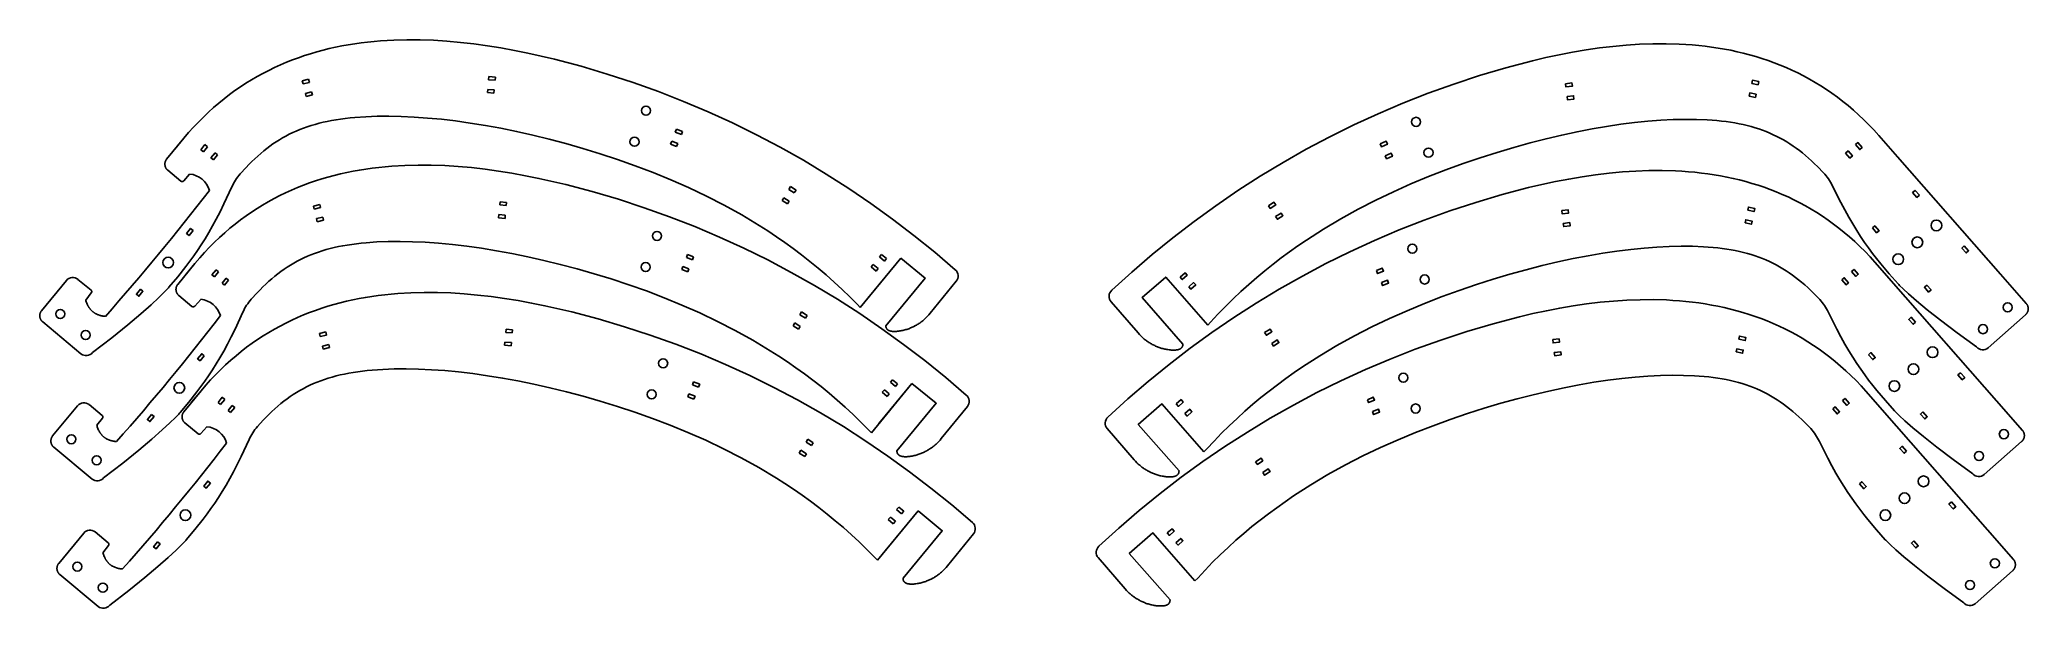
# Model space of a CAD drawing. Extents: x -4127 to -3348, y 151 to 374.
import ezdxf

# ---------------------------------------------------------------- set-up
doc = ezdxf.new("R2010")
doc.units = 0
doc.layers.add('FAB_2$_CUT_2', color=1, linetype='CONTINUOUS')

msp = doc.modelspace()

# ---------------------------------------------------------------- linework, layer by layer
at = {"layer": 'FAB_2$_CUT_2'}
for p, q in [((-4024.53, 358.14), (-4022.06, 358.74)), ((-4022.06, 358.74), (-4021.76, 357.5)), ((-3951.5, 358.55), (-3951.38, 359.81)), ((-3948.97, 358.31), (-3951.5, 358.55)), ((-3951.38, 359.81), (-3948.85, 359.58)), ((-3948.85, 359.58), (-3948.97, 358.31)), ((-4024.23, 356.9), (-4024.53, 358.14)), ((-4021.76, 357.5), (-4024.23, 356.9)), ((-4023.34, 353.2), (-4020.87, 353.8)), ((-4023.04, 351.97), (-4023.34, 353.2)), ((-4020.57, 352.56), (-4023.04, 351.97)), ((-4020.87, 353.8), (-4020.57, 352.56)), ((-3951.97, 353.49), (-3951.85, 354.75)), ((-3949.44, 353.25), (-3951.97, 353.49)), ((-3951.85, 354.75), (-3949.32, 354.52)), ((-3949.32, 354.52), (-3949.44, 353.25)), ((-4070.95, 335.62), (-4074.52, 331.29)), ((-3878.36, 337.99), (-3877.9, 339.18)), ((-3875.99, 337.07), (-3878.36, 337.99)), ((-3877.9, 339.18), (-3875.53, 338.26)), ((-3875.53, 338.26), (-3875.99, 337.07)), ((-4064.28, 331.12), (-4062.68, 333.09)), ((-4063.3, 330.32), (-4064.28, 331.12)), ((-4061.7, 332.29), (-4063.3, 330.32)), ((-4062.68, 333.09), (-4061.7, 332.29)), ((-4060.34, 327.91), (-4058.74, 329.88)), ((-4059.35, 327.11), (-4060.34, 327.91)), ((-4057.75, 329.08), (-4059.35, 327.11)), ((-4058.74, 329.88), (-4057.75, 329.08)), ((-3880.19, 333.25), (-3879.74, 334.44)), ((-3877.83, 332.34), (-3880.19, 333.25)), ((-3879.74, 334.44), (-3877.37, 333.52)), ((-3877.37, 333.52), (-3877.83, 332.34)), ((-4071.02, 318.88), (-4068.69, 321.56)), ((-3836.54, 311.23), (-3835.87, 312.31)), ((-3835.87, 312.31), (-3833.71, 310.97)), ((-3833.87, 315.55), (-3833.2, 316.63)), ((-3831.71, 314.21), (-3833.87, 315.55)), ((-3833.2, 316.63), (-3831.04, 315.29)), ((-3831.04, 315.29), (-3831.71, 314.21)), ((-4020.18, 309.04), (-4017.71, 309.64)), ((-4019.88, 307.81), (-4020.18, 309.04)), ((-4017.41, 308.4), (-4019.88, 307.81)), ((-4018.99, 304.1), (-4016.52, 304.7)), ((-4018.69, 302.87), (-4018.99, 304.1)), ((-4017.71, 309.64), (-4017.41, 308.4)), ((-4016.52, 304.7), (-4016.22, 303.46)), ((-3947.62, 304.39), (-3947.5, 305.66)), ((-3945.09, 304.16), (-3947.62, 304.39)), ((-3947.5, 305.66), (-3944.97, 305.42)), ((-3947.15, 309.45), (-3947.03, 310.71)), ((-3944.62, 309.21), (-3947.15, 309.45)), ((-3947.03, 310.71), (-3944.5, 310.48)), ((-3944.97, 305.42), (-3945.09, 304.16)), ((-3944.5, 310.48), (-3944.62, 309.21)), ((-3834.38, 309.89), (-3836.54, 311.23)), ((-3833.71, 310.97), (-3834.38, 309.89)), ((-4016.22, 303.46), (-4018.69, 302.87)), ((-3874.01, 288.89), (-3873.55, 290.08)), ((-3871.64, 287.98), (-3874.01, 288.89)), ((-3873.55, 290.08), (-3871.18, 289.16)), ((-3871.18, 289.16), (-3871.64, 287.98)), ((-3789.96, 288.61), (-3805.86, 269.28)), ((-3789.96, 288.61), (-3802.9, 272.88)), ((-3798.35, 289.06), (-3797.53, 290.03)), ((-3796.4, 287.43), (-3798.35, 289.06)), ((-3797.53, 290.03), (-3795.58, 288.41)), ((-3795.58, 288.41), (-3796.4, 287.43)), ((-4066.6, 286.52), (-4070.17, 282.19)), ((-4059.93, 282.02), (-4058.33, 283.99)), ((-4058.95, 281.22), (-4059.93, 282.02)), ((-4057.34, 283.19), (-4058.95, 281.22)), ((-4058.33, 283.99), (-4057.34, 283.19)), ((-4055.99, 278.81), (-4054.39, 280.78)), ((-4054.39, 280.78), (-4053.4, 279.98)), ((-3875.84, 284.15), (-3875.38, 285.34)), ((-3873.47, 283.24), (-3875.84, 284.15)), ((-3875.38, 285.34), (-3873.02, 284.42)), ((-3873.02, 284.42), (-3873.47, 283.24)), ((-3801.6, 285.15), (-3800.79, 286.13)), ((-3799.65, 283.53), (-3801.6, 285.15)), ((-3800.79, 286.13), (-3798.83, 284.5)), ((-3798.83, 284.5), (-3799.65, 283.53)), ((-4109.42, 272.18), (-4107.23, 274.98)), ((-4055, 278.01), (-4055.99, 278.81)), ((-4053.4, 279.98), (-4055, 278.01)), ((-4066.67, 269.78), (-4064.33, 272.46)), ((-3829.52, 266.45), (-3828.85, 267.53)), ((-3827.36, 265.11), (-3829.52, 266.45)), ((-3828.85, 267.53), (-3826.69, 266.19)), ((-3826.69, 266.19), (-3827.36, 265.11)), ((-3805.22, 270.06), (-3805.86, 269.28)), ((-4126.27, 263.59), (-4111.27, 251.1)), ((-4017.8, 259.11), (-4015.33, 259.7)), ((-4017.5, 257.87), (-4017.8, 259.11)), ((-4015.03, 258.47), (-4017.5, 257.87)), ((-4015.33, 259.7), (-4015.03, 258.47)), ((-3944.77, 259.52), (-3944.65, 260.78)), ((-3942.24, 259.28), (-3944.77, 259.52)), ((-3944.65, 260.78), (-3942.12, 260.55)), ((-3942.12, 260.55), (-3942.24, 259.28)), ((-3832.19, 262.13), (-3831.52, 263.21)), ((-3830.03, 260.79), (-3832.19, 262.13)), ((-3831.52, 263.21), (-3829.36, 261.87)), ((-3829.36, 261.87), (-3830.03, 260.79)), ((-4016.61, 254.17), (-4014.14, 254.77)), ((-4016.31, 252.94), (-4016.61, 254.17)), ((-4013.84, 253.53), (-4016.31, 252.94)), ((-4014.14, 254.77), (-4013.84, 253.53)), ((-3945.24, 254.46), (-3945.12, 255.72)), ((-3942.71, 254.22), (-3945.24, 254.46)), ((-3945.12, 255.72), (-3942.59, 255.49)), ((-3942.59, 255.49), (-3942.71, 254.22)), ((-4064.22, 236.59), (-4067.79, 232.26)), ((-4057.55, 232.09), (-4055.95, 234.06)), ((-4055.95, 234.06), (-4054.96, 233.26)), ((-3873.46, 234.22), (-3873, 235.41)), ((-3871.09, 233.31), (-3873.46, 234.22)), ((-3873, 235.41), (-3870.63, 234.49)), ((-3871.63, 238.96), (-3871.17, 240.15)), ((-3869.26, 238.04), (-3871.63, 238.96)), ((-3871.17, 240.15), (-3868.8, 239.23)), ((-3870.63, 234.49), (-3871.09, 233.31)), ((-3868.8, 239.23), (-3869.26, 238.04)), ((-3785.6, 239.51), (-3801.5, 220.19)), ((-3785.6, 239.51), (-3798.54, 223.78)), ((-3797.25, 236.06), (-3796.43, 237.03)), ((-3795.3, 234.43), (-3797.25, 236.06)), ((-3796.43, 237.03), (-3794.48, 235.41)), ((-3794.48, 235.41), (-3795.3, 234.43)), ((-3794, 239.96), (-3793.18, 240.94)), ((-3792.04, 238.33), (-3794, 239.96)), ((-3793.18, 240.94), (-3791.23, 239.31)), ((-3791.23, 239.31), (-3792.04, 238.33)), ((-4056.56, 231.29), (-4057.55, 232.09)), ((-4054.96, 233.26), (-4056.56, 231.29)), ((-4053.61, 228.88), (-4052, 230.85)), ((-4052.62, 228.08), (-4053.61, 228.88)), ((-4051.02, 230.05), (-4052.62, 228.08)), ((-4052, 230.85), (-4051.02, 230.05)), ((-4105.07, 223.08), (-4102.88, 225.88)), ((-4064.28, 219.85), (-4061.95, 222.53)), ((-3800.87, 220.96), (-3801.5, 220.19)), ((-4121.92, 214.49), (-4106.92, 202)), ((-3829.81, 212.2), (-3829.14, 213.28)), ((-3827.65, 210.86), (-3829.81, 212.2)), ((-3829.14, 213.28), (-3826.98, 211.94)), ((-3826.98, 211.94), (-3827.65, 210.86)), ((-3827.13, 216.52), (-3826.47, 217.6)), ((-3824.97, 215.18), (-3827.13, 216.52)), ((-3826.47, 217.6), (-3824.31, 216.26)), ((-3824.31, 216.26), (-3824.97, 215.18)), ((-3783.22, 189.58), (-3799.12, 170.25)), ((-3783.22, 189.58), (-3796.16, 173.85)), ((-3794.87, 186.12), (-3794.05, 187.1)), ((-3794.05, 187.1), (-3792.1, 185.47)), ((-3791.61, 190.03), (-3790.8, 191)), ((-3789.66, 188.4), (-3791.61, 190.03)), ((-3790.8, 191), (-3788.85, 189.38)), ((-3788.85, 189.38), (-3789.66, 188.4)), ((-3792.91, 184.5), (-3794.87, 186.12)), ((-3792.1, 185.47), (-3792.91, 184.5)), ((-4102.69, 173.15), (-4100.5, 175.95)), ((-4119.54, 164.56), (-4104.54, 152.06)), ((-3798.49, 171.03), (-3799.12, 170.25))]:
    msp.add_line(p, q, dxfattribs=at)
for points in [[(-3768.66, 284.04), (-3776.7, 290.91), (-3784.89, 297.54), (-3793.24, 303.92), (-3801.74, 310.06), (-3810.39, 315.95), (-3819.19, 321.59), (-3828.14, 326.98), (-3837.24, 332.11), (-3846.48, 336.99), (-3855.88, 341.61), (-3865.42, 345.97), (-3875.1, 350.07), (-3884.93, 353.9), (-3894.91, 357.47), (-3905.02, 360.77), (-3915.28, 363.8), (-3925.67, 366.55), (-3936.16, 368.97), (-3941.43, 370.03), (-3946.71, 371), (-3952, 371.85), (-3957.28, 372.58), (-3962.56, 373.19), (-3967.83, 373.66), (-3973.09, 373.99), (-3978.32, 374.18), (-3983.53, 374.21), (-3988.71, 374.07), (-3993.85, 373.77), (-3996.41, 373.55), (-3998.95, 373.29), (-4001.49, 372.98), (-4004.01, 372.63), (-4006.52, 372.22), (-4009.01, 371.77), (-4011.5, 371.27), (-4013.96, 370.72), (-4016.42, 370.11), (-4018.85, 369.46), (-4021.27, 368.75), (-4023.68, 367.98), (-4026.06, 367.17), (-4028.43, 366.29), (-4030.78, 365.36), (-4033.11, 364.37), (-4035.41, 363.32), (-4037.7, 362.21), (-4039.97, 361.04), (-4042.21, 359.81), (-4044.43, 358.52), (-4046.63, 357.16), (-4048.81, 355.74), (-4050.95, 354.26), (-4053.08, 352.71), (-4055.18, 351.09), (-4057.25, 349.4), (-4059.29, 347.65), (-4061.31, 345.82), (-4063.3, 343.92), (-4065.26, 341.96), (-4067.19, 339.92), (-4069.08, 337.81), (-4070.95, 335.62)], [(-4048.87, 321.65), (-4046.6, 324.13), (-4045.46, 325.32), (-4044.31, 326.46), (-4043.16, 327.56), (-4042, 328.62), (-4040.83, 329.65), (-4039.65, 330.63), (-4038.46, 331.58), (-4037.26, 332.49), (-4036.03, 333.36), (-4034.79, 334.19), (-4033.53, 334.99), (-4032.25, 335.75), (-4030.95, 336.47), (-4029.63, 337.16), (-4028.28, 337.82), (-4026.9, 338.44), (-4025.49, 339.02), (-4024.06, 339.58), (-4022.59, 340.1), (-4021.09, 340.58), (-4019.56, 341.04), (-4017.98, 341.46), (-4016.37, 341.85), (-4014.73, 342.21), (-4013.04, 342.54), (-4011.3, 342.84), (-4009.53, 343.11), (-4007.71, 343.35), (-4005.84, 343.56), (-4003.92, 343.75), (-3999.69, 344.04), (-3995.25, 344.21), (-3990.59, 344.24), (-3985.74, 344.15), (-3980.69, 343.91), (-3975.45, 343.54), (-3970.03, 343.03), (-3964.45, 342.37), (-3958.7, 341.56), (-3952.79, 340.61), (-3946.74, 339.51), (-3940.55, 338.25), (-3934.23, 336.83), (-3927.79, 335.25), (-3921.23, 333.51), (-3914.56, 331.61), (-3907.8, 329.54), (-3900.95, 327.29), (-3894.05, 324.84), (-3887.09, 322.2), (-3880.12, 319.34), (-3873.13, 316.25), (-3866.16, 312.93), (-3859.22, 309.36), (-3852.32, 305.52), (-3845.49, 301.42), (-3842.11, 299.26), (-3838.75, 297.02), (-3835.42, 294.72), (-3832.11, 292.34), (-3828.84, 289.88), (-3825.6, 287.34), (-3822.39, 284.72), (-3819.22, 282.03), (-3816.09, 279.24), (-3813.01, 276.38), (-3809.96, 273.43), (-3806.97, 270.39), (-3805.86, 269.28)], [(-4070.95, 335.62), (-4077.71, 327.43), (-4077.75, 327.37), (-4077.79, 327.31), (-4077.84, 327.26), (-4077.88, 327.19), (-4077.92, 327.13), (-4077.95, 327.07), (-4077.99, 327), (-4078.03, 326.94), (-4078.06, 326.87), (-4078.09, 326.8), (-4078.13, 326.73), (-4078.16, 326.66), (-4078.18, 326.59), (-4078.21, 326.52), (-4078.24, 326.44), (-4078.26, 326.37), (-4078.28, 326.29), (-4078.3, 326.21), (-4078.32, 326.13), (-4078.34, 326.05), (-4078.35, 325.98), (-4078.36, 325.89), (-4078.37, 325.81), (-4078.38, 325.73), (-4078.38, 325.65), (-4078.39, 325.57), (-4078.39, 325.49), (-4078.39, 325.41), (-4078.39, 325.32), (-4078.38, 325.24), (-4078.38, 325.16), (-4078.37, 325.08), (-4078.36, 325), (-4078.34, 324.92), (-4078.33, 324.84), (-4078.31, 324.76), (-4078.29, 324.68), (-4078.27, 324.6), (-4078.25, 324.52), (-4078.22, 324.44), (-4078.19, 324.37), (-4078.17, 324.29), (-4078.14, 324.22), (-4078.1, 324.14), (-4078.07, 324.07), (-4078.03, 324), (-4078, 323.93), (-4077.96, 323.86), (-4077.92, 323.79), (-4077.88, 323.73), (-4077.83, 323.66), (-4077.79, 323.6), (-4077.74, 323.54), (-4077.7, 323.48), (-4077.65, 323.42), (-4077.6, 323.37), (-4077.55, 323.31), (-4077.5, 323.26), (-4077.45, 323.21), (-4077.4, 323.16), (-4077.34, 323.11), (-4077.29, 323.06), (-4072.12, 318.79)], [(-3764.31, 234.94), (-3772.35, 241.81), (-3780.54, 248.44), (-3788.89, 254.82), (-3797.39, 260.96), (-3806.04, 266.85), (-3814.84, 272.49), (-3823.79, 277.88), (-3832.89, 283.02), (-3842.13, 287.89), (-3851.53, 292.51), (-3861.07, 296.87), (-3870.75, 300.97), (-3880.58, 304.8), (-3890.56, 308.37), (-3900.67, 311.67), (-3910.93, 314.7), (-3921.32, 317.45), (-3931.81, 319.87), (-3937.08, 320.93), (-3942.36, 321.9), (-3947.65, 322.75), (-3952.93, 323.48), (-3958.21, 324.09), (-3963.48, 324.56), (-3968.73, 324.89), (-3973.97, 325.08), (-3979.18, 325.11), (-3984.35, 324.98), (-3989.5, 324.67), (-3992.05, 324.46), (-3994.6, 324.19), (-3997.13, 323.88), (-3999.66, 323.53), (-4002.17, 323.13), (-4004.66, 322.67), (-4007.14, 322.17), (-4009.61, 321.62), (-4012.06, 321.02), (-4014.5, 320.36), (-4016.92, 319.65), (-4019.32, 318.89), (-4021.71, 318.07), (-4024.08, 317.19), (-4026.43, 316.26), (-4028.75, 315.27), (-4031.06, 314.22), (-4033.35, 313.11), (-4035.62, 311.94), (-4037.86, 310.71), (-4040.08, 309.42), (-4042.28, 308.06), (-4044.45, 306.64), (-4046.6, 305.16), (-4048.73, 303.61), (-4050.82, 301.99), (-4052.9, 300.3), (-4054.94, 298.55), (-4056.96, 296.72), (-4058.95, 294.83), (-4060.9, 292.86), (-4062.83, 290.82), (-4064.73, 288.71), (-4066.6, 286.52)], [(-4106.75, 251.59), (-4099.24, 257.39), (-4092.97, 262.45), (-4087.85, 266.77), (-4083.8, 270.35), (-4080.75, 273.18), (-4078.62, 275.27), (-4077.32, 276.61), (-4076.96, 277), (-4076.78, 277.2), (-4073.38, 281.27), (-4070.16, 285.32), (-4068.61, 287.37), (-4067.09, 289.48), (-4065.59, 291.64), (-4064.11, 293.88), (-4062.64, 296.22), (-4061.17, 298.66), (-4059.7, 301.23), (-4058.23, 303.94), (-4056.74, 306.81), (-4055.24, 309.85), (-4052.15, 316.53)], [(-4044.52, 272.55), (-4042.24, 275.03), (-4041.1, 276.22), (-4039.96, 277.36), (-4038.81, 278.46), (-4037.65, 279.52), (-4036.48, 280.55), (-4035.3, 281.53), (-4034.11, 282.48), (-4032.9, 283.39), (-4031.68, 284.26), (-4030.44, 285.09), (-4029.18, 285.89), (-4027.9, 286.65), (-4026.6, 287.37), (-4025.28, 288.06), (-4023.93, 288.72), (-4022.55, 289.34), (-4021.14, 289.93), (-4019.71, 290.48), (-4018.24, 291), (-4016.74, 291.49), (-4015.2, 291.94), (-4013.63, 292.36), (-4012.02, 292.75), (-4010.37, 293.11), (-4008.68, 293.44), (-4006.95, 293.74), (-4005.18, 294.01), (-4003.35, 294.25), (-4001.48, 294.46), (-3999.57, 294.65), (-3995.34, 294.94), (-3990.9, 295.11), (-3986.24, 295.14), (-3981.39, 295.05), (-3976.34, 294.81), (-3971.1, 294.44), (-3965.68, 293.93), (-3960.1, 293.27), (-3954.35, 292.47), (-3948.44, 291.51), (-3942.39, 290.41), (-3936.2, 289.15), (-3929.88, 287.73), (-3923.44, 286.15), (-3916.88, 284.42), (-3910.21, 282.51), (-3903.45, 280.44), (-3896.6, 278.19), (-3889.69, 275.75), (-3882.74, 273.1), (-3875.76, 270.24), (-3868.78, 267.15), (-3861.81, 263.83), (-3854.86, 260.26), (-3847.97, 256.42), (-3841.14, 252.32), (-3837.76, 250.16), (-3834.4, 247.93), (-3831.07, 245.62), (-3827.76, 243.24), (-3824.49, 240.78), (-3821.25, 238.24), (-3818.04, 235.62), (-3814.87, 232.93), (-3811.74, 230.15), (-3808.65, 227.28), (-3805.61, 224.33), (-3802.62, 221.29), (-3801.5, 220.19)], [(-3789.96, 288.61), (-3780.45, 280.81), (-3795.85, 262.14), (-3795.85, 262.08), (-3795.85, 262.03), (-3795.85, 261.98), (-3795.84, 261.92), (-3795.84, 261.87), (-3795.83, 261.82), (-3795.82, 261.77), (-3795.82, 261.72), (-3795.81, 261.67), (-3795.8, 261.63), (-3795.79, 261.58), (-3795.78, 261.53), (-3795.76, 261.49), (-3795.75, 261.44), (-3795.74, 261.4), (-3795.72, 261.35), (-3795.7, 261.31), (-3795.69, 261.27), (-3795.67, 261.23), (-3795.65, 261.19), (-3795.63, 261.15), (-3795.61, 261.11), (-3795.59, 261.07), (-3795.57, 261.04), (-3795.55, 261), (-3795.52, 260.96), (-3795.5, 260.93), (-3795.48, 260.89), (-3795.45, 260.86), (-3795.43, 260.83), (-3795.4, 260.79), (-3795.37, 260.76), (-3795.34, 260.73), (-3795.31, 260.7), (-3795.28, 260.67), (-3795.25, 260.64), (-3795.22, 260.61), (-3795.19, 260.59), (-3795.16, 260.56), (-3795.13, 260.53), (-3795.09, 260.51), (-3795.06, 260.48), (-3795.02, 260.46), (-3794.99, 260.43), (-3794.95, 260.41), (-3794.92, 260.39), (-3794.88, 260.36), (-3794.84, 260.34), (-3794.8, 260.32), (-3794.77, 260.3), (-3794.69, 260.26), (-3794.61, 260.22), (-3794.52, 260.19), (-3794.44, 260.15), (-3794.35, 260.12), (-3794.26, 260.09), (-3794.17, 260.07), (-3794.08, 260.04), (-3793.99, 260.02), (-3793.89, 260), (-3793.79, 259.98), (-3793.7, 259.96), (-3793.6, 259.95), (-3793.5, 259.93), (-3793.4, 259.92), (-3793.19, 259.9), (-3792.98, 259.89), (-3792.76, 259.88), (-3792.55, 259.87), (-3792.33, 259.88), (-3792.11, 259.88), (-3791.89, 259.89), (-3791.67, 259.91), (-3791.23, 259.95), (-3790.79, 260), (-3790.36, 260.06), (-3789.94, 260.13), (-3789.53, 260.2), (-3789.13, 260.29), (-3788.74, 260.38), (-3788.35, 260.48), (-3787.97, 260.59), (-3787.6, 260.7), (-3787.23, 260.82), (-3786.87, 260.95), (-3786.52, 261.09), (-3786.17, 261.23), (-3785.83, 261.38), (-3785.49, 261.53), (-3785.15, 261.69), (-3784.82, 261.86), (-3784.16, 262.2), (-3783.84, 262.39), (-3783.52, 262.57), (-3783.2, 262.77), (-3782.89, 262.97), (-3782.58, 263.17), (-3782.27, 263.38), (-3781.97, 263.6), (-3781.68, 263.83), (-3781.38, 264.06), (-3781.09, 264.29), (-3780.81, 264.54), (-3780.53, 264.78), (-3780.26, 265.04), (-3779.99, 265.3), (-3779.72, 265.57), (-3779.46, 265.85), (-3778.95, 266.42), (-3778.45, 267), (-3768.23, 279.56)], [(-4066.6, 286.52), (-4073.36, 278.33), (-4073.4, 278.27), (-4073.44, 278.22), (-4073.48, 278.16), (-4073.53, 278.1), (-4073.56, 278.03), (-4073.6, 277.97), (-4073.64, 277.91), (-4073.68, 277.84), (-4073.71, 277.77), (-4073.74, 277.7), (-4073.77, 277.63), (-4073.8, 277.56), (-4073.83, 277.49), (-4073.86, 277.42), (-4073.88, 277.34), (-4073.91, 277.27), (-4073.93, 277.19), (-4073.95, 277.11), (-4073.97, 277.03), (-4073.98, 276.96), (-4074, 276.88), (-4074.01, 276.8), (-4074.02, 276.72), (-4074.03, 276.63), (-4074.03, 276.55), (-4074.04, 276.47), (-4074.04, 276.39), (-4074.04, 276.31), (-4074.04, 276.23), (-4074.03, 276.14), (-4074.02, 276.06), (-4074.02, 275.98), (-4074, 275.9), (-4073.99, 275.82), (-4073.98, 275.74), (-4073.96, 275.66), (-4073.94, 275.58), (-4073.92, 275.5), (-4073.9, 275.42), (-4073.87, 275.34), (-4073.84, 275.27), (-4073.81, 275.19), (-4073.78, 275.12), (-4073.75, 275.04), (-4073.72, 274.97), (-4073.68, 274.9), (-4073.64, 274.83), (-4073.61, 274.76), (-4073.57, 274.7), (-4073.52, 274.63), (-4073.48, 274.57), (-4073.44, 274.5), (-4073.39, 274.44), (-4073.34, 274.38), (-4073.3, 274.32), (-4073.25, 274.27), (-4073.2, 274.21), (-4073.15, 274.16), (-4073.1, 274.11), (-4073.04, 274.06), (-4072.99, 274.01), (-4072.94, 273.96), (-4067.77, 269.69)], [(-4116.95, 279.88), (-4126.74, 268), (-4126.79, 267.94), (-4126.83, 267.89), (-4126.87, 267.83), (-4126.91, 267.77), (-4126.95, 267.7), (-4126.99, 267.64), (-4127.03, 267.58), (-4127.06, 267.51), (-4127.1, 267.44), (-4127.13, 267.37), (-4127.16, 267.3), (-4127.19, 267.23), (-4127.22, 267.16), (-4127.25, 267.09), (-4127.27, 267.01), (-4127.29, 266.94), (-4127.32, 266.86), (-4127.34, 266.78), (-4127.35, 266.7), (-4127.37, 266.63), (-4127.38, 266.55), (-4127.4, 266.47), (-4127.41, 266.39), (-4127.41, 266.3), (-4127.42, 266.22), (-4127.42, 266.14), (-4127.43, 266.06), (-4127.42, 265.98), (-4127.42, 265.9), (-4127.42, 265.81), (-4127.41, 265.73), (-4127.4, 265.65), (-4127.39, 265.57), (-4127.38, 265.49), (-4127.36, 265.41), (-4127.35, 265.33), (-4127.33, 265.25), (-4127.3, 265.17), (-4127.28, 265.09), (-4127.26, 265.01), (-4127.23, 264.94), (-4127.2, 264.86), (-4127.17, 264.79), (-4127.14, 264.71), (-4127.1, 264.64), (-4127.07, 264.57), (-4127.03, 264.5), (-4126.99, 264.43), (-4126.95, 264.37), (-4126.91, 264.3), (-4126.87, 264.24), (-4126.82, 264.17), (-4126.78, 264.11), (-4126.73, 264.05), (-4126.68, 263.99), (-4126.63, 263.94), (-4126.58, 263.88), (-4126.53, 263.83), (-4126.48, 263.78), (-4126.43, 263.73), (-4126.38, 263.68), (-4126.32, 263.63), (-4126.27, 263.59)], [(-4107.23, 274.98), (-4107.22, 274.99), (-4107.21, 275.01), (-4107.2, 275.02), (-4107.19, 275.04), (-4107.18, 275.05), (-4107.18, 275.07), (-4107.17, 275.08), (-4107.16, 275.1), (-4107.15, 275.12), (-4107.14, 275.13), (-4107.13, 275.15), (-4107.13, 275.17), (-4107.12, 275.19), (-4107.11, 275.2), (-4107.11, 275.22), (-4107.1, 275.24), (-4107.1, 275.26), (-4107.09, 275.28), (-4107.09, 275.3), (-4107.08, 275.32), (-4107.08, 275.34), (-4107.08, 275.36), (-4107.07, 275.38), (-4107.07, 275.4), (-4107.07, 275.41), (-4107.07, 275.43), (-4107.07, 275.45), (-4107.07, 275.47), (-4107.07, 275.5), (-4107.07, 275.52), (-4107.07, 275.54), (-4107.07, 275.56), (-4107.08, 275.58), (-4107.08, 275.6), (-4107.08, 275.61), (-4107.09, 275.63), (-4107.09, 275.65), (-4107.1, 275.67), (-4107.1, 275.69), (-4107.11, 275.71), (-4107.11, 275.73), (-4107.12, 275.75), (-4107.13, 275.77), (-4107.13, 275.79), (-4107.14, 275.8), (-4107.15, 275.82), (-4107.16, 275.84), (-4107.17, 275.86), (-4107.18, 275.87), (-4107.19, 275.89), (-4107.2, 275.9), (-4107.21, 275.92), (-4107.22, 275.94), (-4107.23, 275.95), (-4107.24, 275.97), (-4107.26, 275.98), (-4107.27, 275.99), (-4107.28, 276.01), (-4107.29, 276.02), (-4107.3, 276.03), (-4107.32, 276.05), (-4107.33, 276.06), (-4107.34, 276.07), (-4112.48, 280.3)], [(-3761.93, 185.01), (-3769.97, 191.88), (-3778.16, 198.51), (-3786.51, 204.89), (-3795, 211.03), (-3803.65, 216.92), (-3812.45, 222.56), (-3821.4, 227.95), (-3830.5, 233.08), (-3839.75, 237.96), (-3849.15, 242.58), (-3858.69, 246.94), (-3868.37, 251.04), (-3878.2, 254.87), (-3888.17, 258.44), (-3898.29, 261.74), (-3908.55, 264.77), (-3918.94, 267.52), (-3929.43, 269.94), (-3934.7, 271), (-3939.98, 271.97), (-3945.26, 272.82), (-3950.55, 273.55), (-3955.83, 274.16), (-3961.1, 274.63), (-3966.35, 274.96), (-3971.59, 275.15), (-3976.8, 275.18), (-3981.97, 275.04), (-3987.12, 274.74), (-3989.67, 274.52), (-3992.22, 274.26), (-3994.75, 273.95), (-3997.27, 273.6), (-3999.78, 273.19), (-4002.28, 272.74), (-4004.76, 272.24), (-4007.23, 271.69), (-4009.68, 271.08), (-4012.12, 270.43), (-4014.54, 269.72), (-4016.94, 268.95), (-4019.33, 268.14), (-4021.7, 267.26), (-4024.04, 266.33), (-4026.37, 265.34), (-4028.68, 264.29), (-4030.97, 263.18), (-4033.23, 262.01), (-4035.48, 260.78), (-4037.7, 259.49), (-4039.9, 258.13), (-4042.07, 256.71), (-4044.22, 255.23), (-4046.35, 253.68), (-4048.44, 252.06), (-4050.51, 250.37), (-4052.56, 248.62), (-4054.58, 246.79), (-4056.56, 244.89), (-4058.52, 242.93), (-4060.45, 240.89), (-4062.35, 238.78), (-4064.22, 236.59)], [(-4101.68, 265.8), (-4102.01, 265.83), (-4102.35, 265.87), (-4102.68, 265.92), (-4103.01, 265.98), (-4103.35, 266.05), (-4103.68, 266.13), (-4103.84, 266.18), (-4104, 266.23), (-4104.17, 266.28), (-4104.33, 266.33), (-4104.49, 266.39), (-4104.65, 266.45), (-4104.8, 266.51), (-4104.96, 266.58), (-4105.12, 266.65), (-4105.27, 266.72), (-4105.42, 266.8), (-4105.57, 266.87), (-4105.72, 266.96), (-4105.86, 267.04), (-4106, 267.13), (-4106.14, 267.22), (-4106.28, 267.32), (-4106.42, 267.41), (-4106.55, 267.51), (-4106.68, 267.62), (-4106.81, 267.73), (-4106.93, 267.84), (-4107.06, 267.95), (-4107.18, 268.07), (-4107.29, 268.19), (-4107.41, 268.32), (-4107.52, 268.44), (-4107.62, 268.57), (-4107.73, 268.7), (-4107.83, 268.84), (-4107.93, 268.97), (-4108.03, 269.11), (-4108.12, 269.25), (-4108.22, 269.39), (-4108.31, 269.54), (-4108.39, 269.69), (-4108.48, 269.83), (-4108.56, 269.98), (-4108.64, 270.13), (-4108.71, 270.29), (-4108.86, 270.59), (-4108.99, 270.91), (-4109.11, 271.22), (-4109.22, 271.54), (-4109.33, 271.86), (-4109.42, 272.18)], [(-4102.39, 202.49), (-4094.89, 208.29), (-4088.62, 213.35), (-4083.5, 217.67), (-4079.45, 221.25), (-4076.4, 224.08), (-4074.26, 226.17), (-4072.97, 227.51), (-4072.61, 227.9), (-4072.43, 228.1), (-4069.03, 232.17), (-4065.81, 236.22), (-4064.26, 238.28), (-4062.74, 240.38), (-4061.24, 242.54), (-4059.76, 244.78), (-4058.28, 247.12), (-4056.82, 249.56), (-4055.35, 252.13), (-4053.88, 254.84), (-4052.39, 257.71), (-4050.88, 260.76), (-4047.8, 267.43)], [(-4042.13, 222.61), (-4039.86, 225.1), (-4038.72, 226.29), (-4037.58, 227.43), (-4036.43, 228.53), (-4035.27, 229.59), (-4034.1, 230.62), (-4032.92, 231.6), (-4031.73, 232.55), (-4030.52, 233.46), (-4029.3, 234.33), (-4028.06, 235.16), (-4026.8, 235.96), (-4025.52, 236.72), (-4024.22, 237.44), (-4022.89, 238.13), (-4021.54, 238.79), (-4020.17, 239.41), (-4018.76, 239.99), (-4017.33, 240.55), (-4015.86, 241.07), (-4014.36, 241.55), (-4012.82, 242.01), (-4011.25, 242.43), (-4009.64, 242.82), (-4007.99, 243.18), (-4006.3, 243.51), (-4004.57, 243.81), (-4002.79, 244.08), (-4000.97, 244.32), (-3999.1, 244.53), (-3997.19, 244.72), (-3992.96, 245.01), (-3988.52, 245.18), (-3983.86, 245.21), (-3979, 245.12), (-3973.95, 244.88), (-3968.72, 244.51), (-3963.3, 244), (-3957.71, 243.34), (-3951.96, 242.53), (-3946.06, 241.58), (-3940.01, 240.48), (-3933.82, 239.22), (-3927.5, 237.8), (-3921.06, 236.22), (-3914.5, 234.48), (-3907.83, 232.58), (-3901.06, 230.51), (-3894.22, 228.26), (-3887.31, 225.81), (-3880.36, 223.17), (-3873.38, 220.31), (-3866.4, 217.22), (-3859.43, 213.9), (-3852.48, 210.33), (-3845.59, 206.49), (-3838.76, 202.39), (-3835.38, 200.23), (-3832.02, 197.99), (-3828.69, 195.69), (-3825.38, 193.31), (-3822.11, 190.85), (-3818.86, 188.31), (-3815.66, 185.69), (-3812.49, 183), (-3809.36, 180.21), (-3806.27, 177.35), (-3803.23, 174.4), (-3800.23, 171.36), (-3799.12, 170.25)], [(-4064.22, 236.59), (-4070.98, 228.4), (-4071.02, 228.34), (-4071.06, 228.28), (-4071.1, 228.23), (-4071.14, 228.16), (-4071.18, 228.1), (-4071.22, 228.04), (-4071.26, 227.97), (-4071.29, 227.91), (-4071.33, 227.84), (-4071.36, 227.77), (-4071.39, 227.7), (-4071.42, 227.63), (-4071.45, 227.56), (-4071.48, 227.48), (-4071.5, 227.41), (-4071.53, 227.33), (-4071.55, 227.26), (-4071.57, 227.18), (-4071.59, 227.1), (-4071.6, 227.02), (-4071.62, 226.94), (-4071.63, 226.86), (-4071.64, 226.78), (-4071.65, 226.7), (-4071.65, 226.62), (-4071.66, 226.54), (-4071.66, 226.46), (-4071.66, 226.38), (-4071.65, 226.29), (-4071.65, 226.21), (-4071.64, 226.13), (-4071.63, 226.05), (-4071.62, 225.97), (-4071.61, 225.89), (-4071.59, 225.81), (-4071.58, 225.73), (-4071.56, 225.65), (-4071.54, 225.57), (-4071.51, 225.49), (-4071.49, 225.41), (-4071.46, 225.34), (-4071.43, 225.26), (-4071.4, 225.19), (-4071.37, 225.11), (-4071.34, 225.04), (-4071.3, 224.97), (-4071.26, 224.9), (-4071.22, 224.83), (-4071.18, 224.76), (-4071.14, 224.7), (-4071.1, 224.63), (-4071.05, 224.57), (-4071.01, 224.51), (-4070.96, 224.45), (-4070.91, 224.39), (-4070.87, 224.34), (-4070.82, 224.28), (-4070.77, 224.23), (-4070.71, 224.18), (-4070.66, 224.13), (-4070.61, 224.08), (-4070.56, 224.03), (-4065.39, 219.76)], [(-3785.6, 239.51), (-3776.1, 231.71), (-3791.5, 213.04), (-3791.5, 212.99), (-3791.5, 212.93), (-3791.5, 212.88), (-3791.49, 212.83), (-3791.49, 212.77), (-3791.48, 212.72), (-3791.47, 212.67), (-3791.46, 212.62), (-3791.46, 212.57), (-3791.45, 212.53), (-3791.44, 212.48), (-3791.42, 212.43), (-3791.41, 212.39), (-3791.4, 212.34), (-3791.38, 212.3), (-3791.37, 212.26), (-3791.35, 212.21), (-3791.34, 212.17), (-3791.32, 212.13), (-3791.3, 212.09), (-3791.28, 212.05), (-3791.26, 212.01), (-3791.24, 211.97), (-3791.22, 211.94), (-3791.2, 211.9), (-3791.17, 211.86), (-3791.15, 211.83), (-3791.12, 211.79), (-3791.1, 211.76), (-3791.07, 211.73), (-3791.05, 211.7), (-3791.02, 211.66), (-3790.99, 211.63), (-3790.96, 211.6), (-3790.93, 211.57), (-3790.9, 211.54), (-3790.87, 211.51), (-3790.84, 211.49), (-3790.81, 211.46), (-3790.78, 211.43), (-3790.74, 211.41), (-3790.71, 211.38), (-3790.67, 211.36), (-3790.64, 211.33), (-3790.6, 211.31), (-3790.57, 211.29), (-3790.53, 211.26), (-3790.49, 211.24), (-3790.45, 211.22), (-3790.41, 211.2), (-3790.34, 211.16), (-3790.25, 211.12), (-3790.17, 211.09), (-3790.09, 211.06), (-3790, 211.02), (-3789.91, 211), (-3789.82, 210.97), (-3789.73, 210.94), (-3789.64, 210.92), (-3789.54, 210.9), (-3789.44, 210.88), (-3789.35, 210.86), (-3789.25, 210.85), (-3789.15, 210.83), (-3789.04, 210.82), (-3788.84, 210.8), (-3788.63, 210.79), (-3788.41, 210.78), (-3788.2, 210.77), (-3787.98, 210.78), (-3787.76, 210.78), (-3787.54, 210.79), (-3787.32, 210.81), (-3786.87, 210.85), (-3786.44, 210.9), (-3786.01, 210.96), (-3785.59, 211.03), (-3785.18, 211.1), (-3784.78, 211.19), (-3784.39, 211.28), (-3784, 211.38), (-3783.62, 211.49), (-3783.25, 211.6), (-3782.88, 211.73), (-3782.52, 211.85), (-3782.17, 211.99), (-3781.82, 212.13), (-3781.47, 212.28), (-3781.13, 212.43), (-3780.8, 212.59), (-3780.47, 212.76), (-3779.81, 213.1), (-3779.49, 213.29), (-3779.17, 213.47), (-3778.85, 213.67), (-3778.54, 213.87), (-3778.23, 214.07), (-3777.92, 214.29), (-3777.62, 214.5), (-3777.32, 214.73), (-3777.03, 214.96), (-3776.74, 215.19), (-3776.46, 215.44), (-3776.18, 215.69), (-3775.9, 215.94), (-3775.63, 216.2), (-3775.37, 216.47), (-3775.11, 216.75), (-3774.6, 217.32), (-3774.1, 217.9), (-3763.87, 230.46)], [(-4112.6, 230.78), (-4122.39, 218.9), (-4122.44, 218.85), (-4122.48, 218.79), (-4122.52, 218.73), (-4122.56, 218.67), (-4122.6, 218.61), (-4122.64, 218.54), (-4122.67, 218.48), (-4122.71, 218.41), (-4122.74, 218.34), (-4122.78, 218.27), (-4122.81, 218.2), (-4122.84, 218.13), (-4122.87, 218.06), (-4122.89, 217.99), (-4122.92, 217.91), (-4122.94, 217.84), (-4122.96, 217.76), (-4122.98, 217.68), (-4123, 217.61), (-4123.02, 217.53), (-4123.03, 217.45), (-4123.04, 217.37), (-4123.05, 217.29), (-4123.06, 217.21), (-4123.07, 217.12), (-4123.07, 217.04), (-4123.07, 216.96), (-4123.07, 216.88), (-4123.07, 216.8), (-4123.07, 216.71), (-4123.06, 216.63), (-4123.05, 216.55), (-4123.04, 216.47), (-4123.03, 216.39), (-4123.01, 216.31), (-4122.99, 216.23), (-4122.97, 216.15), (-4122.95, 216.07), (-4122.93, 215.99), (-4122.9, 215.91), (-4122.88, 215.84), (-4122.85, 215.76), (-4122.82, 215.69), (-4122.79, 215.62), (-4122.75, 215.54), (-4122.72, 215.47), (-4122.68, 215.4), (-4122.64, 215.33), (-4122.6, 215.27), (-4122.56, 215.2), (-4122.52, 215.14), (-4122.47, 215.07), (-4122.43, 215.01), (-4122.38, 214.95), (-4122.33, 214.9), (-4122.28, 214.84), (-4122.23, 214.78), (-4122.18, 214.73), (-4122.13, 214.68), (-4122.08, 214.63), (-4122.03, 214.58), (-4121.97, 214.53), (-4121.92, 214.49)], [(-4102.88, 225.88), (-4102.87, 225.9), (-4102.86, 225.91), (-4102.85, 225.92), (-4102.84, 225.94), (-4102.83, 225.95), (-4102.82, 225.97), (-4102.81, 225.99), (-4102.81, 226), (-4102.8, 226.02), (-4102.79, 226.04), (-4102.78, 226.05), (-4102.77, 226.07), (-4102.77, 226.09), (-4102.76, 226.11), (-4102.76, 226.12), (-4102.75, 226.14), (-4102.74, 226.16), (-4102.74, 226.18), (-4102.74, 226.2), (-4102.73, 226.22), (-4102.73, 226.24), (-4102.72, 226.26), (-4102.72, 226.28), (-4102.72, 226.3), (-4102.72, 226.32), (-4102.72, 226.34), (-4102.72, 226.36), (-4102.72, 226.38), (-4102.72, 226.4), (-4102.72, 226.42), (-4102.72, 226.44), (-4102.72, 226.46), (-4102.72, 226.48), (-4102.73, 226.5), (-4102.73, 226.52), (-4102.73, 226.54), (-4102.74, 226.56), (-4102.74, 226.57), (-4102.75, 226.59), (-4102.76, 226.61), (-4102.76, 226.63), (-4102.77, 226.65), (-4102.78, 226.67), (-4102.78, 226.69), (-4102.79, 226.7), (-4102.8, 226.72), (-4102.81, 226.74), (-4102.82, 226.76), (-4102.83, 226.77), (-4102.84, 226.79), (-4102.85, 226.81), (-4102.86, 226.82), (-4102.87, 226.84), (-4102.88, 226.85), (-4102.89, 226.87), (-4102.9, 226.88), (-4102.92, 226.89), (-4102.93, 226.91), (-4102.94, 226.92), (-4102.95, 226.93), (-4102.97, 226.95), (-4102.98, 226.96), (-4102.99, 226.97), (-4108.13, 231.21)], [(-4097.33, 216.7), (-4097.66, 216.73), (-4098, 216.77), (-4098.33, 216.82), (-4098.66, 216.88), (-4099, 216.95), (-4099.33, 217.03), (-4099.49, 217.08), (-4099.65, 217.13), (-4099.82, 217.18), (-4099.98, 217.23), (-4100.14, 217.29), (-4100.3, 217.35), (-4100.45, 217.41), (-4100.61, 217.48), (-4100.76, 217.55), (-4100.92, 217.62), (-4101.07, 217.7), (-4101.22, 217.78), (-4101.36, 217.86), (-4101.51, 217.94), (-4101.65, 218.03), (-4101.79, 218.12), (-4101.93, 218.22), (-4102.07, 218.31), (-4102.2, 218.42), (-4102.33, 218.52), (-4102.46, 218.63), (-4102.58, 218.74), (-4102.7, 218.86), (-4102.82, 218.97), (-4102.94, 219.09), (-4103.05, 219.22), (-4103.16, 219.34), (-4103.27, 219.47), (-4103.38, 219.6), (-4103.48, 219.74), (-4103.58, 219.87), (-4103.68, 220.01), (-4103.77, 220.15), (-4103.87, 220.3), (-4103.95, 220.44), (-4104.04, 220.59), (-4104.12, 220.73), (-4104.21, 220.88), (-4104.28, 221.04), (-4104.36, 221.19), (-4104.5, 221.5), (-4104.64, 221.81), (-4104.76, 222.12), (-4104.87, 222.44), (-4104.98, 222.76), (-4105.07, 223.08)], [(-4100.01, 152.56), (-4092.51, 158.36), (-4086.23, 163.42), (-4081.11, 167.74), (-4077.07, 171.32), (-4074.02, 174.15), (-4071.88, 176.24), (-4070.58, 177.58), (-4070.22, 177.97), (-4070.04, 178.17), (-4066.64, 182.24), (-4063.43, 186.29), (-4061.88, 188.34), (-4060.36, 190.45), (-4058.86, 192.61), (-4057.37, 194.85), (-4055.9, 197.19), (-4054.44, 199.63), (-4052.97, 202.2), (-4051.49, 204.91), (-4050.01, 207.78), (-4048.5, 210.82), (-4045.41, 217.5)], [(-3783.22, 189.58), (-3773.72, 181.78), (-3789.12, 163.11), (-3789.12, 163.05), (-3789.12, 163), (-3789.11, 162.95), (-3789.11, 162.89), (-3789.1, 162.84), (-3789.1, 162.79), (-3789.09, 162.74), (-3789.08, 162.69), (-3789.07, 162.64), (-3789.06, 162.59), (-3789.05, 162.55), (-3789.04, 162.5), (-3789.03, 162.46), (-3789.02, 162.41), (-3789, 162.37), (-3788.99, 162.32), (-3788.97, 162.28), (-3788.95, 162.24), (-3788.94, 162.2), (-3788.92, 162.16), (-3788.9, 162.12), (-3788.88, 162.08), (-3788.86, 162.04), (-3788.84, 162.01), (-3788.81, 161.97), (-3788.79, 161.93), (-3788.77, 161.9), (-3788.74, 161.86), (-3788.72, 161.83), (-3788.69, 161.8), (-3788.67, 161.76), (-3788.64, 161.73), (-3788.61, 161.7), (-3788.58, 161.67), (-3788.55, 161.64), (-3788.52, 161.61), (-3788.49, 161.58), (-3788.46, 161.56), (-3788.43, 161.53), (-3788.39, 161.5), (-3788.36, 161.48), (-3788.33, 161.45), (-3788.29, 161.43), (-3788.26, 161.4), (-3788.22, 161.38), (-3788.18, 161.36), (-3788.15, 161.33), (-3788.11, 161.31), (-3788.07, 161.29), (-3788.03, 161.27), (-3787.95, 161.23), (-3787.87, 161.19), (-3787.79, 161.16), (-3787.7, 161.12), (-3787.62, 161.09), (-3787.53, 161.06), (-3787.44, 161.04), (-3787.35, 161.01), (-3787.25, 160.99), (-3787.16, 160.97), (-3787.06, 160.95), (-3786.96, 160.93), (-3786.86, 160.92), (-3786.76, 160.9), (-3786.66, 160.89), (-3786.46, 160.87), (-3786.25, 160.86), (-3786.03, 160.85), (-3785.82, 160.84), (-3785.6, 160.85), (-3785.38, 160.85), (-3785.16, 160.86), (-3784.93, 160.88), (-3784.49, 160.92), (-3784.06, 160.97), (-3783.63, 161.03), (-3783.21, 161.1), (-3782.8, 161.17), (-3782.4, 161.26), (-3782, 161.35), (-3781.62, 161.45), (-3781.24, 161.56), (-3780.87, 161.67), (-3780.5, 161.79), (-3780.14, 161.92), (-3779.79, 162.06), (-3779.44, 162.2), (-3779.09, 162.35), (-3778.75, 162.5), (-3778.42, 162.66), (-3778.08, 162.83), (-3777.43, 163.17), (-3777.1, 163.36), (-3776.78, 163.54), (-3776.47, 163.74), (-3776.16, 163.94), (-3775.85, 164.14), (-3775.54, 164.35), (-3775.24, 164.57), (-3774.94, 164.8), (-3774.65, 165.03), (-3774.36, 165.26), (-3774.08, 165.51), (-3773.8, 165.75), (-3773.52, 166.01), (-3773.25, 166.27), (-3772.99, 166.54), (-3772.73, 166.82), (-3772.22, 167.39), (-3771.72, 167.97), (-3761.49, 180.53)], [(-4110.21, 180.85), (-4120.01, 168.97), (-4120.05, 168.91), (-4120.1, 168.86), (-4120.14, 168.8), (-4120.18, 168.74), (-4120.22, 168.67), (-4120.26, 168.61), (-4120.29, 168.55), (-4120.33, 168.48), (-4120.36, 168.41), (-4120.4, 168.34), (-4120.43, 168.27), (-4120.46, 168.2), (-4120.49, 168.13), (-4120.51, 168.06), (-4120.54, 167.98), (-4120.56, 167.91), (-4120.58, 167.83), (-4120.6, 167.75), (-4120.62, 167.67), (-4120.64, 167.6), (-4120.65, 167.52), (-4120.66, 167.44), (-4120.67, 167.36), (-4120.68, 167.27), (-4120.69, 167.19), (-4120.69, 167.11), (-4120.69, 167.03), (-4120.69, 166.95), (-4120.69, 166.87), (-4120.68, 166.78), (-4120.68, 166.7), (-4120.67, 166.62), (-4120.66, 166.54), (-4120.64, 166.46), (-4120.63, 166.38), (-4120.61, 166.3), (-4120.59, 166.22), (-4120.57, 166.14), (-4120.55, 166.06), (-4120.52, 165.98), (-4120.5, 165.91), (-4120.47, 165.83), (-4120.44, 165.76), (-4120.4, 165.68), (-4120.37, 165.61), (-4120.33, 165.54), (-4120.3, 165.47), (-4120.26, 165.4), (-4120.22, 165.34), (-4120.18, 165.27), (-4120.13, 165.21), (-4120.09, 165.14), (-4120.04, 165.08), (-4120, 165.02), (-4119.95, 164.96), (-4119.9, 164.91), (-4119.85, 164.85), (-4119.8, 164.8), (-4119.75, 164.75), (-4119.7, 164.7), (-4119.64, 164.65), (-4119.59, 164.6), (-4119.54, 164.56)], [(-4100.5, 175.95), (-4100.49, 175.96), (-4100.48, 175.98), (-4100.47, 175.99), (-4100.46, 176.01), (-4100.45, 176.02), (-4100.44, 176.04), (-4100.43, 176.05), (-4100.42, 176.07), (-4100.42, 176.09), (-4100.41, 176.1), (-4100.4, 176.12), (-4100.39, 176.14), (-4100.39, 176.16), (-4100.38, 176.17), (-4100.37, 176.19), (-4100.37, 176.21), (-4100.36, 176.23), (-4100.36, 176.25), (-4100.35, 176.27), (-4100.35, 176.29), (-4100.35, 176.31), (-4100.34, 176.33), (-4100.34, 176.35), (-4100.34, 176.36), (-4100.34, 176.38), (-4100.34, 176.4), (-4100.34, 176.42), (-4100.34, 176.44), (-4100.34, 176.46), (-4100.34, 176.48), (-4100.34, 176.51), (-4100.34, 176.53), (-4100.34, 176.55), (-4100.35, 176.56), (-4100.35, 176.58), (-4100.35, 176.6), (-4100.36, 176.62), (-4100.36, 176.64), (-4100.37, 176.66), (-4100.37, 176.68), (-4100.38, 176.7), (-4100.39, 176.72), (-4100.39, 176.74), (-4100.4, 176.76), (-4100.41, 176.77), (-4100.42, 176.79), (-4100.43, 176.81), (-4100.44, 176.83), (-4100.45, 176.84), (-4100.46, 176.86), (-4100.47, 176.87), (-4100.48, 176.89), (-4100.49, 176.91), (-4100.5, 176.92), (-4100.51, 176.94), (-4100.52, 176.95), (-4100.53, 176.96), (-4100.55, 176.98), (-4100.56, 176.99), (-4100.57, 177), (-4100.58, 177.02), (-4100.6, 177.03), (-4100.61, 177.04), (-4105.74, 181.27)], [(-4094.95, 166.77), (-4095.28, 166.8), (-4095.61, 166.84), (-4095.95, 166.89), (-4096.28, 166.95), (-4096.61, 167.02), (-4096.94, 167.1), (-4097.11, 167.15), (-4097.27, 167.2), (-4097.43, 167.25), (-4097.6, 167.3), (-4097.76, 167.36), (-4097.91, 167.42), (-4098.07, 167.48), (-4098.23, 167.55), (-4098.38, 167.62), (-4098.53, 167.69), (-4098.69, 167.77), (-4098.83, 167.84), (-4098.98, 167.93), (-4099.13, 168.01), (-4099.27, 168.1), (-4099.41, 168.19), (-4099.55, 168.29), (-4099.68, 168.38), (-4099.82, 168.48), (-4099.95, 168.59), (-4100.08, 168.7), (-4100.2, 168.81), (-4100.32, 168.92), (-4100.44, 169.04), (-4100.56, 169.16), (-4100.67, 169.29), (-4100.78, 169.41), (-4100.89, 169.54), (-4101, 169.67), (-4101.1, 169.81), (-4101.2, 169.94), (-4101.3, 170.08), (-4101.39, 170.22), (-4101.48, 170.36), (-4101.57, 170.51), (-4101.66, 170.66), (-4101.74, 170.8), (-4101.82, 170.95), (-4101.9, 171.1), (-4101.98, 171.26), (-4102.12, 171.56), (-4102.26, 171.88), (-4102.38, 172.19), (-4102.49, 172.51), (-4102.59, 172.83), (-4102.69, 173.15)]]:
    msp.add_lwpolyline(points, dxfattribs=at)
for points in [[(-3669.66, 262.38), (-3668.58, 263.52), (-3665.68, 266.64), (-3662.73, 269.69), (-3659.73, 272.64), (-3656.68, 275.52), (-3653.6, 278.31), (-3650.47, 281.02), (-3647.31, 283.66), (-3644.11, 286.22), (-3640.88, 288.7), (-3637.62, 291.1), (-3634.33, 293.43), (-3631.01, 295.7), (-3624.31, 300.01), (-3617.54, 304.05), (-3610.7, 307.83), (-3603.83, 311.36), (-3596.95, 314.66), (-3590.06, 317.73), (-3583.19, 320.58), (-3576.36, 323.23), (-3569.59, 325.69), (-3562.89, 327.97), (-3556.28, 330.07), (-3549.78, 332.01), (-3543.39, 333.78), (-3537.11, 335.39), (-3530.96, 336.84), (-3524.95, 338.12), (-3519.07, 339.25), (-3513.35, 340.23), (-3507.79, 341.06), (-3502.39, 341.74), (-3497.17, 342.27), (-3492.13, 342.65), (-3487.27, 342.9), (-3482.62, 343), (-3478.17, 342.97), (-3473.94, 342.81), (-3472.02, 342.68), (-3470.14, 342.53), (-3468.32, 342.34), (-3466.53, 342.13), (-3464.79, 341.88), (-3463.09, 341.6), (-3461.43, 341.29), (-3459.81, 340.95), (-3458.23, 340.57), (-3456.68, 340.16), (-3455.17, 339.72), (-3453.68, 339.25), (-3452.23, 338.74), (-3450.81, 338.2), (-3449.41, 337.62), (-3448.04, 337), (-3446.7, 336.35), (-3445.38, 335.67), (-3444.07, 334.95), (-3442.79, 334.19), (-3441.53, 333.39), (-3440.28, 332.56), (-3439.04, 331.69), (-3437.82, 330.78), (-3436.62, 329.83), (-3435.42, 328.84), (-3434.23, 327.82), (-3433.04, 326.75), (-3431.86, 325.64), (-3430.69, 324.49), (-3428.34, 322.08, -0.076388), (-3424.91, 317.06), (-3421.62, 310.48), (-3420.02, 307.49), (-3418.45, 304.66), (-3416.9, 302), (-3415.35, 299.47), (-3413.81, 297.08), (-3412.27, 294.79), (-3410.72, 292.59), (-3409.15, 290.48), (-3407.57, 288.42), (-3405.96, 286.41), (-3402.62, 282.46), (-3399.1, 278.5), (-3398.91, 278.3), (-3398.54, 277.92), (-3397.2, 276.62), (-3395.01, 274.6), (-3391.87, 271.86), (-3387.72, 268.41), (-3382.47, 264.25), (-3376.05, 259.38), (-3368.37, 253.81, 0.402752), (-3363.83, 253.45), (-3349.22, 266.39), (-3349.16, 266.44), (-3349.11, 266.48), (-3349.06, 266.53), (-3349.01, 266.59), (-3348.96, 266.64), (-3348.91, 266.69), (-3348.86, 266.75), (-3348.82, 266.81), (-3348.77, 266.87), (-3348.73, 266.93), (-3348.68, 266.99), (-3348.64, 267.06), (-3348.6, 267.12), (-3348.56, 267.19), (-3348.52, 267.26), (-3348.49, 267.33), (-3348.45, 267.4), (-3348.42, 267.47), (-3348.38, 267.54), (-3348.35, 267.62), (-3348.33, 267.69), (-3348.3, 267.77), (-3348.27, 267.84), (-3348.25, 267.92), (-3348.23, 268), (-3348.21, 268.08), (-3348.2, 268.16), (-3348.18, 268.24), (-3348.17, 268.32), (-3348.16, 268.4), (-3348.15, 268.49), (-3348.14, 268.57), (-3348.14, 268.65), (-3348.14, 268.73), (-3348.14, 268.81), (-3348.14, 268.9), (-3348.14, 268.98), (-3348.15, 269.06), (-3348.16, 269.14), (-3348.17, 269.22), (-3348.18, 269.3), (-3348.19, 269.38), (-3348.21, 269.46), (-3348.23, 269.54), (-3348.25, 269.62), (-3348.27, 269.69), (-3348.29, 269.77), (-3348.32, 269.84), (-3348.35, 269.92), (-3348.38, 269.99), (-3348.41, 270.06), (-3348.44, 270.13), (-3348.47, 270.2), (-3348.51, 270.27), (-3348.54, 270.33), (-3348.58, 270.4), (-3348.62, 270.46), (-3348.66, 270.53), (-3348.7, 270.59), (-3348.75, 270.65), (-3348.79, 270.7), (-3348.83, 270.76), (-3348.88, 270.82), (-3359.03, 282.39), (-3399.42, 328.35), (-3402.99, 332.49), (-3406.69, 336.71), (-3408.63, 338.84), (-3410.59, 340.9), (-3412.58, 342.88), (-3414.6, 344.78), (-3416.64, 346.62), (-3418.71, 348.38), (-3420.81, 350.07), (-3422.93, 351.7), (-3425.08, 353.25), (-3427.25, 354.74), (-3429.44, 356.16), (-3431.65, 357.51), (-3433.89, 358.8), (-3436.15, 360.02), (-3438.43, 361.19), (-3440.73, 362.29), (-3443.05, 363.32), (-3445.39, 364.3), (-3447.75, 365.22), (-3450.12, 366.08), (-3452.52, 366.89), (-3454.93, 367.63), (-3457.35, 368.32), (-3459.79, 368.96), (-3462.25, 369.54), (-3464.72, 370.07), (-3467.2, 370.55), (-3469.7, 370.97), (-3472.21, 371.35), (-3474.73, 371.68), (-3477.26, 371.96), (-3479.8, 372.19), (-3482.35, 372.37), (-3484.92, 372.51), (-3490.06, 372.66), (-3495.24, 372.63), (-3500.45, 372.45), (-3505.68, 372.1), (-3510.92, 371.61), (-3516.17, 370.98), (-3521.43, 370.21), (-3526.69, 369.32), (-3531.95, 368.31), (-3537.2, 367.19), (-3542.43, 365.96), (-3552.84, 363.23), (-3563.15, 360.16), (-3573.31, 356.82), (-3583.32, 353.22), (-3593.18, 349.35), (-3602.89, 345.22), (-3612.44, 340.83), (-3621.85, 336.19), (-3631.1, 331.29), (-3640.19, 326.13), (-3649.13, 320.72), (-3657.92, 315.07), (-3666.54, 309.16), (-3675.01, 303.01), (-3683.32, 296.62), (-3691.47, 289.98), (-3699.45, 283.11), (-3707.28, 276, 0.415199), (-3707.58, 271.51), (-3696.98, 259.27), (-3696.46, 258.7), (-3695.94, 258.14), (-3695.67, 257.88), (-3695.39, 257.62), (-3695.12, 257.36), (-3694.83, 257.11), (-3694.55, 256.87), (-3694.26, 256.64), (-3693.96, 256.41), (-3693.66, 256.19), (-3693.36, 255.97), (-3693.05, 255.77), (-3692.74, 255.56), (-3692.42, 255.37), (-3692.1, 255.18), (-3691.78, 254.99), (-3691.46, 254.82), (-3691.13, 254.64), (-3690.46, 254.32), (-3690.12, 254.16), (-3689.78, 254.01), (-3689.44, 253.87), (-3689.09, 253.73), (-3688.74, 253.6), (-3688.38, 253.48), (-3688.01, 253.36), (-3687.64, 253.25), (-3687.27, 253.14), (-3686.89, 253.05), (-3686.5, 252.96), (-3686.1, 252.88), (-3685.7, 252.81), (-3685.29, 252.74), (-3684.87, 252.69), (-3684.44, 252.64), (-3684, 252.6), (-3683.56, 252.58), (-3683.33, 252.57), (-3683.11, 252.56), (-3682.89, 252.56), (-3682.67, 252.57), (-3682.46, 252.58), (-3682.24, 252.59), (-3682.03, 252.61), (-3681.83, 252.64), (-3681.73, 252.66), (-3681.63, 252.67), (-3681.53, 252.69), (-3681.43, 252.71), (-3681.33, 252.73), (-3681.24, 252.76), (-3681.15, 252.78), (-3681.06, 252.81), (-3680.97, 252.84), (-3680.88, 252.87), (-3680.79, 252.91), (-3680.71, 252.94), (-3680.63, 252.98), (-3680.55, 253.02), (-3680.47, 253.06), (-3680.43, 253.08), (-3680.39, 253.11), (-3680.36, 253.13), (-3680.32, 253.15), (-3680.29, 253.18), (-3680.25, 253.2), (-3680.22, 253.23), (-3680.18, 253.25), (-3680.15, 253.28), (-3680.12, 253.3), (-3680.08, 253.33), (-3680.05, 253.36), (-3680.02, 253.39), (-3679.99, 253.42), (-3679.96, 253.45), (-3679.93, 253.48), (-3679.91, 253.51), (-3679.88, 253.54), (-3679.85, 253.58), (-3679.83, 253.61), (-3679.8, 253.64), (-3679.78, 253.68), (-3679.75, 253.71), (-3679.73, 253.75), (-3679.71, 253.78), (-3679.69, 253.82), (-3679.67, 253.86), (-3679.65, 253.9), (-3679.63, 253.94), (-3679.61, 253.98), (-3679.59, 254.02), (-3679.58, 254.06), (-3679.56, 254.1), (-3679.55, 254.15), (-3679.53, 254.19), (-3679.52, 254.23), (-3679.51, 254.28), (-3679.5, 254.32), (-3679.49, 254.37), (-3679.48, 254.42), (-3679.47, 254.47), (-3679.46, 254.51), (-3679.46, 254.56), (-3679.45, 254.62), (-3679.45, 254.67), (-3679.44, 254.72), (-3679.44, 254.77), (-3679.44, 254.82), (-3679.44, 254.88), (-3679.44, 254.93), (-3695.4, 273.13), (-3686.14, 281.21)], [(-3671.17, 212.67), (-3670.09, 213.8), (-3667.19, 216.93), (-3664.24, 219.98), (-3661.24, 222.93), (-3658.2, 225.81), (-3655.11, 228.6), (-3651.98, 231.31), (-3648.82, 233.95), (-3645.62, 236.5), (-3642.39, 238.99), (-3639.13, 241.39), (-3635.84, 243.72), (-3632.52, 245.99), (-3625.82, 250.3), (-3619.05, 254.34), (-3612.22, 258.12), (-3605.35, 261.65), (-3598.46, 264.95), (-3591.57, 268.02), (-3584.7, 270.87), (-3577.87, 273.52), (-3571.1, 275.98), (-3564.4, 278.26), (-3557.79, 280.36), (-3551.29, 282.3), (-3544.9, 284.07), (-3538.62, 285.68), (-3532.47, 287.12), (-3526.46, 288.41), (-3520.59, 289.54), (-3514.86, 290.52), (-3509.3, 291.35), (-3503.9, 292.03), (-3498.68, 292.56), (-3493.64, 292.94), (-3488.79, 293.19), (-3484.13, 293.29), (-3479.69, 293.26), (-3475.45, 293.1), (-3473.53, 292.97), (-3471.66, 292.82), (-3469.83, 292.63), (-3468.04, 292.41), (-3466.3, 292.17), (-3464.6, 291.89), (-3462.95, 291.58), (-3461.33, 291.24), (-3459.74, 290.86), (-3458.19, 290.45), (-3456.68, 290.01), (-3455.2, 289.54), (-3453.74, 289.03), (-3452.32, 288.49), (-3450.93, 287.91), (-3449.56, 287.29), (-3448.21, 286.64), (-3446.89, 285.96), (-3445.59, 285.24), (-3444.3, 284.48), (-3443.04, 283.68), (-3441.79, 282.85), (-3440.56, 281.98), (-3439.34, 281.07), (-3438.13, 280.12), (-3436.93, 279.13), (-3435.74, 278.11), (-3434.55, 277.04), (-3433.38, 275.93), (-3432.2, 274.78), (-3429.86, 272.37, -0.076388), (-3426.42, 267.35), (-3423.13, 260.77), (-3421.54, 257.78), (-3419.96, 254.95), (-3418.41, 252.29), (-3416.86, 249.76), (-3415.32, 247.37), (-3413.78, 245.08), (-3412.23, 242.88), (-3410.67, 240.76), (-3409.08, 238.71), (-3407.47, 236.7), (-3404.13, 232.75), (-3400.61, 228.79), (-3400.43, 228.59), (-3400.05, 228.21), (-3398.72, 226.91), (-3396.52, 224.89), (-3393.38, 222.15), (-3389.23, 218.7), (-3383.98, 214.54), (-3377.56, 209.67), (-3369.88, 204.1, 0.402752), (-3365.34, 203.74), (-3350.73, 216.68), (-3350.68, 216.72), (-3350.62, 216.77), (-3350.57, 216.82), (-3350.52, 216.88), (-3350.47, 216.93), (-3350.42, 216.98), (-3350.38, 217.04), (-3350.33, 217.1), (-3350.28, 217.16), (-3350.24, 217.22), (-3350.2, 217.28), (-3350.15, 217.35), (-3350.11, 217.41), (-3350.07, 217.48), (-3350.03, 217.55), (-3350, 217.62), (-3349.96, 217.69), (-3349.93, 217.76), (-3349.9, 217.83), (-3349.87, 217.91), (-3349.84, 217.98), (-3349.81, 218.06), (-3349.79, 218.13), (-3349.76, 218.21), (-3349.74, 218.29), (-3349.72, 218.37), (-3349.71, 218.45), (-3349.69, 218.53), (-3349.68, 218.61), (-3349.67, 218.69), (-3349.66, 218.78), (-3349.65, 218.86), (-3349.65, 218.94), (-3349.65, 219.02), (-3349.65, 219.1), (-3349.65, 219.19), (-3349.65, 219.27), (-3349.66, 219.35), (-3349.67, 219.43), (-3349.68, 219.51), (-3349.69, 219.59), (-3349.71, 219.67), (-3349.72, 219.75), (-3349.74, 219.83), (-3349.76, 219.91), (-3349.78, 219.98), (-3349.81, 220.06), (-3349.83, 220.13), (-3349.86, 220.21), (-3349.89, 220.28), (-3349.92, 220.35), (-3349.95, 220.42), (-3349.99, 220.49), (-3350.02, 220.56), (-3350.06, 220.62), (-3350.09, 220.69), (-3350.13, 220.75), (-3350.17, 220.81), (-3350.22, 220.88), (-3350.26, 220.94), (-3350.3, 220.99), (-3350.35, 221.05), (-3350.39, 221.1), (-3360.54, 232.68), (-3400.93, 278.64), (-3404.5, 282.78), (-3408.2, 287), (-3410.14, 289.13), (-3412.1, 291.19), (-3414.09, 293.17), (-3416.11, 295.07), (-3418.15, 296.91), (-3420.22, 298.67), (-3422.32, 300.36), (-3424.44, 301.99), (-3426.59, 303.54), (-3428.76, 305.03), (-3430.95, 306.45), (-3433.17, 307.8), (-3435.4, 309.09), (-3437.66, 310.31), (-3439.94, 311.48), (-3442.24, 312.58), (-3444.56, 313.61), (-3446.9, 314.59), (-3449.26, 315.51), (-3451.64, 316.37), (-3454.03, 317.17), (-3456.44, 317.92), (-3458.86, 318.61), (-3461.3, 319.25), (-3463.76, 319.83), (-3466.23, 320.36), (-3468.71, 320.84), (-3471.21, 321.26), (-3473.72, 321.64), (-3476.24, 321.97), (-3478.77, 322.25), (-3481.31, 322.48), (-3483.87, 322.66), (-3486.43, 322.8), (-3491.58, 322.95), (-3496.76, 322.92), (-3501.96, 322.74), (-3507.19, 322.39), (-3512.43, 321.9), (-3517.68, 321.27), (-3522.94, 320.5), (-3528.2, 319.61), (-3533.46, 318.6), (-3538.71, 317.48), (-3543.94, 316.25), (-3554.36, 313.52), (-3564.66, 310.45), (-3574.82, 307.11), (-3584.83, 303.51), (-3594.69, 299.64), (-3604.4, 295.51), (-3613.96, 291.12), (-3623.36, 286.48), (-3632.61, 281.57), (-3641.71, 276.42), (-3650.65, 271.01), (-3659.43, 265.36), (-3668.05, 259.45), (-3676.52, 253.3), (-3684.83, 246.91), (-3692.98, 240.27), (-3700.97, 233.4), (-3708.79, 226.29, 0.415199), (-3709.09, 221.8), (-3698.49, 209.56), (-3697.98, 208.99), (-3697.45, 208.43), (-3697.18, 208.17), (-3696.91, 207.9), (-3696.63, 207.65), (-3696.35, 207.4), (-3696.06, 207.16), (-3695.77, 206.93), (-3695.47, 206.7), (-3695.17, 206.48), (-3694.87, 206.26), (-3694.56, 206.06), (-3694.25, 205.85), (-3693.94, 205.66), (-3693.62, 205.47), (-3693.29, 205.28), (-3692.97, 205.11), (-3692.64, 204.93), (-3691.97, 204.61), (-3691.64, 204.45), (-3691.3, 204.3), (-3690.95, 204.16), (-3690.6, 204.02), (-3690.25, 203.89), (-3689.89, 203.76), (-3689.53, 203.65), (-3689.16, 203.54), (-3688.78, 203.43), (-3688.4, 203.34), (-3688.01, 203.25), (-3687.61, 203.17), (-3687.21, 203.1), (-3686.8, 203.03), (-3686.38, 202.98), (-3685.95, 202.93), (-3685.51, 202.89), (-3685.07, 202.87), (-3684.85, 202.86), (-3684.62, 202.85), (-3684.4, 202.85), (-3684.19, 202.86), (-3683.97, 202.87), (-3683.76, 202.88), (-3683.55, 202.9), (-3683.34, 202.93), (-3683.24, 202.95), (-3683.14, 202.96), (-3683.04, 202.98), (-3682.94, 203), (-3682.85, 203.02), (-3682.75, 203.05), (-3682.66, 203.07), (-3682.57, 203.1), (-3682.48, 203.13), (-3682.39, 203.16), (-3682.31, 203.2), (-3682.22, 203.23), (-3682.14, 203.27), (-3682.06, 203.31), (-3681.98, 203.35), (-3681.94, 203.37), (-3681.91, 203.39), (-3681.87, 203.42), (-3681.83, 203.44), (-3681.8, 203.47), (-3681.76, 203.49), (-3681.73, 203.52), (-3681.69, 203.54), (-3681.66, 203.57), (-3681.63, 203.59), (-3681.6, 203.62), (-3681.57, 203.65), (-3681.53, 203.68), (-3681.5, 203.71), (-3681.48, 203.74), (-3681.45, 203.77), (-3681.42, 203.8), (-3681.39, 203.83), (-3681.37, 203.86), (-3681.34, 203.9), (-3681.31, 203.93), (-3681.29, 203.97), (-3681.27, 204), (-3681.24, 204.04), (-3681.22, 204.07), (-3681.2, 204.11), (-3681.18, 204.15), (-3681.16, 204.19), (-3681.14, 204.23), (-3681.12, 204.27), (-3681.11, 204.31), (-3681.09, 204.35), (-3681.08, 204.39), (-3681.06, 204.43), (-3681.05, 204.48), (-3681.03, 204.52), (-3681.02, 204.57), (-3681.01, 204.61), (-3681, 204.66), (-3680.99, 204.71), (-3680.98, 204.76), (-3680.98, 204.8), (-3680.97, 204.85), (-3680.96, 204.9), (-3680.96, 204.96), (-3680.96, 205.01), (-3680.95, 205.06), (-3680.95, 205.11), (-3680.95, 205.17), (-3680.95, 205.22), (-3696.91, 223.41), (-3687.65, 231.5)], [(-3674.69, 162.08), (-3673.62, 163.21), (-3670.71, 166.34), (-3667.76, 169.38), (-3664.76, 172.34), (-3661.72, 175.22), (-3658.63, 178.01), (-3655.51, 180.72), (-3652.35, 183.36), (-3649.15, 185.91), (-3645.92, 188.39), (-3642.65, 190.8), (-3639.36, 193.13), (-3636.05, 195.39), (-3629.35, 199.71), (-3622.57, 203.75), (-3615.74, 207.53), (-3608.87, 211.06), (-3601.98, 214.36), (-3595.1, 217.43), (-3588.23, 220.28), (-3581.4, 222.93), (-3574.62, 225.39), (-3567.93, 227.67), (-3561.32, 229.77), (-3554.82, 231.71), (-3548.42, 233.48), (-3542.15, 235.09), (-3536, 236.53), (-3529.98, 237.82), (-3524.11, 238.95), (-3518.39, 239.93), (-3512.83, 240.76), (-3507.43, 241.43), (-3502.2, 241.96), (-3497.16, 242.35), (-3492.31, 242.6), (-3487.66, 242.7), (-3483.21, 242.67), (-3478.98, 242.5), (-3477.06, 242.38), (-3475.18, 242.22), (-3473.35, 242.04), (-3471.57, 241.82), (-3469.83, 241.58), (-3468.13, 241.3), (-3466.47, 240.99), (-3464.85, 240.64), (-3463.27, 240.27), (-3461.72, 239.86), (-3460.2, 239.42), (-3458.72, 238.95), (-3457.27, 238.44), (-3455.85, 237.89), (-3454.45, 237.32), (-3453.08, 236.7), (-3451.74, 236.05), (-3450.41, 235.37), (-3449.11, 234.64), (-3447.83, 233.89), (-3446.56, 233.09), (-3445.32, 232.26), (-3444.08, 231.39), (-3442.86, 230.48), (-3441.65, 229.53), (-3440.45, 228.54), (-3439.26, 227.51), (-3438.08, 226.45), (-3436.9, 225.34), (-3435.73, 224.19), (-3433.38, 221.77, -0.076388), (-3429.95, 216.76), (-3426.66, 210.18), (-3425.06, 207.18), (-3423.49, 204.36), (-3421.93, 201.7), (-3420.39, 199.17), (-3418.85, 196.77), (-3417.31, 194.49), (-3415.76, 192.29), (-3414.19, 190.17), (-3412.61, 188.12), (-3410.99, 186.11), (-3407.66, 182.16), (-3404.14, 178.2), (-3403.95, 178), (-3403.58, 177.62), (-3402.24, 176.32), (-3400.04, 174.3), (-3396.91, 171.56), (-3392.76, 168.11), (-3387.51, 163.94), (-3381.08, 159.08), (-3373.41, 153.51, 0.402752), (-3368.87, 153.15), (-3354.25, 166.09), (-3354.2, 166.13), (-3354.15, 166.18), (-3354.1, 166.23), (-3354.05, 166.28), (-3354, 166.34), (-3353.95, 166.39), (-3353.9, 166.45), (-3353.85, 166.51), (-3353.81, 166.57), (-3353.76, 166.63), (-3353.72, 166.69), (-3353.68, 166.75), (-3353.64, 166.82), (-3353.6, 166.89), (-3353.56, 166.95), (-3353.52, 167.02), (-3353.49, 167.09), (-3353.45, 167.17), (-3353.42, 167.24), (-3353.39, 167.31), (-3353.36, 167.39), (-3353.34, 167.47), (-3353.31, 167.54), (-3353.29, 167.62), (-3353.27, 167.7), (-3353.25, 167.78), (-3353.23, 167.86), (-3353.22, 167.94), (-3353.2, 168.02), (-3353.19, 168.1), (-3353.19, 168.18), (-3353.18, 168.27), (-3353.17, 168.35), (-3353.17, 168.43), (-3353.17, 168.51), (-3353.17, 168.59), (-3353.18, 168.68), (-3353.19, 168.76), (-3353.19, 168.84), (-3353.2, 168.92), (-3353.22, 169), (-3353.23, 169.08), (-3353.25, 169.16), (-3353.27, 169.24), (-3353.29, 169.31), (-3353.31, 169.39), (-3353.33, 169.47), (-3353.36, 169.54), (-3353.38, 169.61), (-3353.41, 169.69), (-3353.44, 169.76), (-3353.48, 169.83), (-3353.51, 169.9), (-3353.55, 169.97), (-3353.58, 170.03), (-3353.62, 170.1), (-3353.66, 170.16), (-3353.7, 170.22), (-3353.74, 170.28), (-3353.78, 170.34), (-3353.83, 170.4), (-3353.87, 170.46), (-3353.91, 170.51), (-3364.07, 182.09), (-3404.45, 228.05), (-3408.03, 232.19), (-3411.73, 236.41), (-3413.66, 238.54), (-3415.62, 240.59), (-3417.61, 242.57), (-3419.63, 244.48), (-3421.68, 246.31), (-3423.75, 248.08), (-3425.84, 249.77), (-3427.97, 251.39), (-3430.11, 252.95), (-3432.28, 254.43), (-3434.48, 255.85), (-3436.69, 257.21), (-3438.93, 258.5), (-3441.19, 259.72), (-3443.47, 260.88), (-3445.77, 261.98), (-3448.09, 263.02), (-3450.43, 264), (-3452.79, 264.92), (-3455.16, 265.78), (-3457.55, 266.58), (-3459.96, 267.33), (-3462.39, 268.02), (-3464.83, 268.66), (-3467.28, 269.24), (-3469.75, 269.77), (-3472.24, 270.24), (-3474.73, 270.67), (-3477.24, 271.05), (-3479.76, 271.37), (-3482.3, 271.65), (-3484.84, 271.88), (-3487.39, 272.07), (-3489.95, 272.21), (-3495.1, 272.36), (-3500.28, 272.33), (-3505.49, 272.14), (-3510.71, 271.8), (-3515.95, 271.31), (-3521.21, 270.68), (-3526.47, 269.91), (-3531.73, 269.02), (-3536.98, 268.01), (-3542.23, 266.88), (-3547.47, 265.66), (-3557.88, 262.92), (-3568.18, 259.86), (-3578.34, 256.52), (-3588.35, 252.92), (-3598.22, 249.05), (-3607.92, 244.92), (-3617.48, 240.53), (-3626.88, 235.88), (-3636.13, 230.98), (-3645.23, 225.83), (-3654.17, 220.42), (-3662.95, 214.76), (-3671.58, 208.86), (-3680.05, 202.71), (-3688.35, 196.32), (-3696.5, 189.68), (-3704.49, 182.81), (-3712.32, 175.69, 0.415199), (-3712.62, 171.21), (-3702.01, 158.96), (-3701.5, 158.39), (-3700.97, 157.84), (-3700.7, 157.57), (-3700.43, 157.31), (-3700.15, 157.06), (-3699.87, 156.81), (-3699.58, 156.57), (-3699.29, 156.34), (-3699, 156.11), (-3698.7, 155.89), (-3698.39, 155.67), (-3698.09, 155.46), (-3697.77, 155.26), (-3697.46, 155.07), (-3697.14, 154.88), (-3696.82, 154.69), (-3696.49, 154.51), (-3696.16, 154.34), (-3695.5, 154.01), (-3695.16, 153.86), (-3694.82, 153.71), (-3694.47, 153.57), (-3694.13, 153.43), (-3693.77, 153.3), (-3693.41, 153.17), (-3693.05, 153.06), (-3692.68, 152.94), (-3692.31, 152.84), (-3691.92, 152.75), (-3691.54, 152.66), (-3691.14, 152.58), (-3690.74, 152.5), (-3690.32, 152.44), (-3689.9, 152.38), (-3689.47, 152.34), (-3689.03, 152.3), (-3688.59, 152.27), (-3688.37, 152.27), (-3688.15, 152.26), (-3687.93, 152.26), (-3687.71, 152.27), (-3687.49, 152.28), (-3687.28, 152.29), (-3687.07, 152.31), (-3686.87, 152.34), (-3686.76, 152.35), (-3686.66, 152.37), (-3686.57, 152.39), (-3686.47, 152.41), (-3686.37, 152.43), (-3686.28, 152.46), (-3686.18, 152.48), (-3686.09, 152.51), (-3686, 152.54), (-3685.92, 152.57), (-3685.83, 152.6), (-3685.75, 152.64), (-3685.66, 152.68), (-3685.58, 152.72), (-3685.51, 152.76), (-3685.47, 152.78), (-3685.43, 152.8), (-3685.39, 152.83), (-3685.36, 152.85), (-3685.32, 152.87), (-3685.29, 152.9), (-3685.25, 152.92), (-3685.22, 152.95), (-3685.19, 152.98), (-3685.15, 153), (-3685.12, 153.03), (-3685.09, 153.06), (-3685.06, 153.09), (-3685.03, 153.12), (-3685, 153.15), (-3684.97, 153.18), (-3684.94, 153.21), (-3684.92, 153.24), (-3684.89, 153.27), (-3684.86, 153.31), (-3684.84, 153.34), (-3684.81, 153.37), (-3684.79, 153.41), (-3684.77, 153.45), (-3684.75, 153.48), (-3684.73, 153.52), (-3684.7, 153.56), (-3684.69, 153.6), (-3684.67, 153.64), (-3684.65, 153.68), (-3684.63, 153.72), (-3684.62, 153.76), (-3684.6, 153.8), (-3684.59, 153.84), (-3684.57, 153.89), (-3684.56, 153.93), (-3684.55, 153.98), (-3684.54, 154.02), (-3684.53, 154.07), (-3684.52, 154.12), (-3684.51, 154.16), (-3684.5, 154.21), (-3684.49, 154.26), (-3684.49, 154.31), (-3684.48, 154.36), (-3684.48, 154.42), (-3684.48, 154.47), (-3684.48, 154.52), (-3684.47, 154.58), (-3684.47, 154.63), (-3700.44, 172.82), (-3691.17, 180.91)]]:
    msp.add_lwpolyline(points, format="xyb", close=True, dxfattribs=at)
for points in [[(-3529.46, 356.96), (-3526.94, 357.27), (-3526.78, 356.01), (-3529.3, 355.7)], [(-3528.84, 351.92), (-3526.32, 352.23), (-3526.16, 350.97), (-3528.68, 350.66)], [(-3457.56, 352.12), (-3457.3, 353.36), (-3454.82, 352.84), (-3455.08, 351.6)], [(-3456.52, 357.09), (-3456.26, 358.34), (-3453.77, 357.82), (-3454.03, 356.57)], [(-3602.1, 333.43), (-3599.76, 334.42), (-3599.27, 333.25), (-3601.61, 332.26)], [(-3600.12, 328.75), (-3597.78, 329.74), (-3597.29, 328.57), (-3599.63, 327.58)], [(-3419.69, 329.78), (-3418.73, 330.61), (-3417.07, 328.69), (-3418.03, 327.86)], [(-3415.84, 333.1), (-3414.88, 333.93), (-3413.22, 332.01), (-3414.18, 331.18)], [(-3390.8, 313.25), (-3391.75, 312.41), (-3393.43, 314.31), (-3392.48, 315.15)], [(-3645.88, 309.13), (-3643.76, 310.53), (-3643.06, 309.47), (-3645.18, 308.07)], [(-3643.08, 304.89), (-3640.96, 306.29), (-3640.26, 305.23), (-3642.37, 303.83)], [(-3530.97, 307.25), (-3528.45, 307.56), (-3528.3, 306.3), (-3530.82, 305.99)], [(-3458.03, 307.38), (-3457.77, 308.63), (-3455.29, 308.11), (-3455.55, 306.86)], [(-4067.31, 299.43), (-4068.93, 297.48), (-4069.91, 298.29), (-4068.29, 300.24)], [(-3530.35, 302.21), (-3527.83, 302.52), (-3527.67, 301.26), (-3530.19, 300.95)], [(-3459.08, 302.41), (-3458.81, 303.65), (-3456.33, 303.13), (-3456.59, 301.89)], [(-3409.23, 300.43), (-3408.28, 301.27), (-3406.6, 299.37), (-3407.55, 298.53)], [(-3373.2, 293.38), (-3371.52, 291.48), (-3372.47, 290.64), (-3374.15, 292.54)], [(-3680.5, 281.18), (-3678.6, 282.87), (-3677.76, 281.92), (-3679.66, 280.23)], [(-3603.61, 283.72), (-3601.27, 284.71), (-3600.78, 283.54), (-3603.12, 282.55)], [(-3421.2, 280.07), (-3420.24, 280.9), (-3418.58, 278.98), (-3419.54, 278.15)], [(-3417.36, 283.39), (-3416.39, 284.22), (-3414.73, 282.3), (-3415.69, 281.47)], [(-4087.97, 276.42), (-4086.98, 275.61), (-4088.6, 273.65), (-4089.58, 274.46)], [(-3677.14, 277.38), (-3675.23, 279.06), (-3674.39, 278.11), (-3676.29, 276.43)], [(-3601.64, 279.04), (-3599.3, 280.03), (-3598.8, 278.86), (-3601.14, 277.87)], [(-3387.89, 278.05), (-3386.22, 276.14), (-3387.18, 275.31), (-3388.85, 277.22)], [(-3392.31, 263.54), (-3393.26, 262.7), (-3394.94, 264.6), (-3393.99, 265.44)], [(-3647.39, 259.42), (-3645.27, 260.82), (-3644.57, 259.76), (-3646.69, 258.36)], [(-3461.56, 256.79), (-3461.3, 258.03), (-3458.81, 257.51), (-3459.07, 256.27)], [(-4062.96, 250.34), (-4064.58, 248.38), (-4065.56, 249.19), (-4063.94, 251.14)], [(-3644.59, 255.18), (-3642.47, 256.58), (-3641.77, 255.52), (-3643.89, 254.12)], [(-3534.5, 256.66), (-3531.98, 256.97), (-3531.82, 255.71), (-3534.34, 255.4)], [(-3533.87, 251.62), (-3531.35, 251.93), (-3531.2, 250.67), (-3533.72, 250.36)], [(-3462.6, 251.82), (-3462.34, 253.06), (-3459.85, 252.54), (-3460.11, 251.3)], [(-3410.74, 250.72), (-3409.79, 251.56), (-3408.11, 249.66), (-3409.07, 248.82)], [(-3374.72, 243.67), (-3373.03, 241.77), (-3373.98, 240.93), (-3375.66, 242.82)], [(-3607.14, 233.13), (-3604.8, 234.12), (-3604.3, 232.95), (-3606.64, 231.96)], [(-4083.61, 227.32), (-4082.63, 226.51), (-4084.25, 224.55), (-4085.23, 225.36)], [(-3682.02, 231.47), (-3680.12, 233.16), (-3679.27, 232.21), (-3681.18, 230.52)], [(-3678.65, 227.67), (-3676.75, 229.35), (-3675.91, 228.4), (-3677.81, 226.72)], [(-3605.16, 228.45), (-3602.82, 229.44), (-3602.33, 228.27), (-3604.67, 227.28)], [(-3424.72, 229.48), (-3423.76, 230.31), (-3422.1, 228.39), (-3423.06, 227.56)], [(-3420.88, 232.8), (-3419.92, 233.63), (-3418.26, 231.71), (-3419.22, 230.88)], [(-3389.4, 228.34), (-3387.73, 226.43), (-3388.69, 225.6), (-3390.36, 227.51)], [(-3395.83, 212.94), (-3396.78, 212.1), (-3398.47, 214.01), (-3397.51, 214.85)], [(-3650.92, 208.82), (-3648.8, 210.23), (-3648.1, 209.17), (-3650.22, 207.76)], [(-3648.11, 204.59), (-3645.99, 205.99), (-3645.29, 204.93), (-3647.41, 203.53)], [(-4060.58, 200.4), (-4062.2, 198.45), (-4063.18, 199.26), (-4061.56, 201.21)], [(-3414.27, 200.13), (-3413.32, 200.97), (-3411.64, 199.06), (-3412.59, 198.22)], [(-3378.24, 193.08), (-3376.55, 191.18), (-3377.5, 190.33), (-3379.19, 192.23)], [(-3685.54, 180.88), (-3683.64, 182.56), (-3682.8, 181.61), (-3684.7, 179.93)], [(-4081.23, 177.39), (-4080.25, 176.58), (-4081.86, 174.62), (-4082.85, 175.43)], [(-3682.17, 177.08), (-3680.27, 178.76), (-3679.43, 177.81), (-3681.33, 176.13)], [(-3392.93, 177.75), (-3391.26, 175.84), (-3392.21, 175), (-3393.89, 176.92)]]:
    msp.add_lwpolyline(points, close=True, dxfattribs=at)
for centre, radius in [((-3889.86, 346.43), 1.78), ((-3588.03, 342.03), 1.78), ((-3894.35, 334.22), 1.78), ((-3583.17, 329.97), 1.78), ((-3885.51, 297.33), 1.78), ((-3391.6, 294.81), 2.1), ((-3384.12, 301.43), 2.1), ((-4077.09, 286.88), 2.1), ((-3589.54, 292.32), 1.78), ((-3399.09, 288.18), 2.1), ((-3889.99, 285.12), 1.78), ((-3584.69, 280.25), 1.78), ((-4119.41, 266.73), 1.78), ((-3356.17, 269.32), 1.78), ((-4109.44, 258.48), 1.78), ((-3365.89, 260.78), 1.78), ((-3385.63, 251.72), 2.1), ((-3883.12, 247.4), 1.78), ((-3593.07, 241.73), 1.78), ((-3393.12, 245.1), 2.1), ((-4072.73, 237.78), 2.1), ((-3887.61, 235.19), 1.78), ((-3400.6, 238.47), 2.1), ((-3588.21, 229.66), 1.78), ((-4115.05, 217.63), 1.78), ((-3357.69, 219.61), 1.78), ((-4105.09, 209.38), 1.78), ((-3367.4, 211.07), 1.78), ((-3389.16, 201.13), 2.1), ((-3396.64, 194.51), 2.1), ((-4070.35, 187.85), 2.1), ((-3404.12, 187.88), 2.1), ((-4112.67, 167.7), 1.78), ((-3361.21, 169.02), 1.78), ((-4102.71, 159.45), 1.78), ((-3370.92, 160.47), 1.78)]:
    msp.add_circle(centre, radius, dxfattribs=at)
for centre, radius, start, end in [((-4069.58, 312.59), 9.02, 16.67679, 84.27763), ((-4033.87, 308.41), 20, 138.58265, 156.05562), ((-4821, 900.73), 959.46, 318.56568, 322.38874), ((-4071.61, 319.4), 0.794, 230.47342, 318.75824), ((-4114.5, 277.86), 3.17, 50.47406, 140.47534), ((-3770.67, 281.58), 3.17, 320.47721, 50.66989), ((-4816.65, 851.63), 959.46, 318.56568, 322.38874), ((-4067.26, 270.31), 0.794, 230.47342, 318.75824), ((-4065.23, 263.49), 9.02, 16.67679, 84.27763), ((-4029.52, 259.32), 20, 138.58265, 156.05562), ((-4109.27, 253.7), 3.29, 232.38803, 320.13696), ((-3766.32, 232.48), 3.17, 320.47721, 50.66989), ((-4110.15, 228.76), 3.17, 50.47406, 140.47534), ((-4064.88, 220.37), 0.794, 230.47342, 318.75824), ((-4062.85, 213.56), 9.02, 16.67679, 84.27763), ((-4027.14, 209.38), 20, 138.58265, 156.05562), ((-4814.27, 801.7), 959.46, 318.56568, 322.38874), ((-4104.92, 204.6), 3.29, 232.38803, 320.13696), ((-4107.76, 178.83), 3.17, 50.47406, 140.47534), ((-3763.94, 182.55), 3.17, 320.47721, 50.66989), ((-4102.53, 154.67), 3.29, 232.38803, 320.13696)]:
    msp.add_arc(centre, radius, start, end, dxfattribs=at)

doc.saveas('drawing.dxf')
